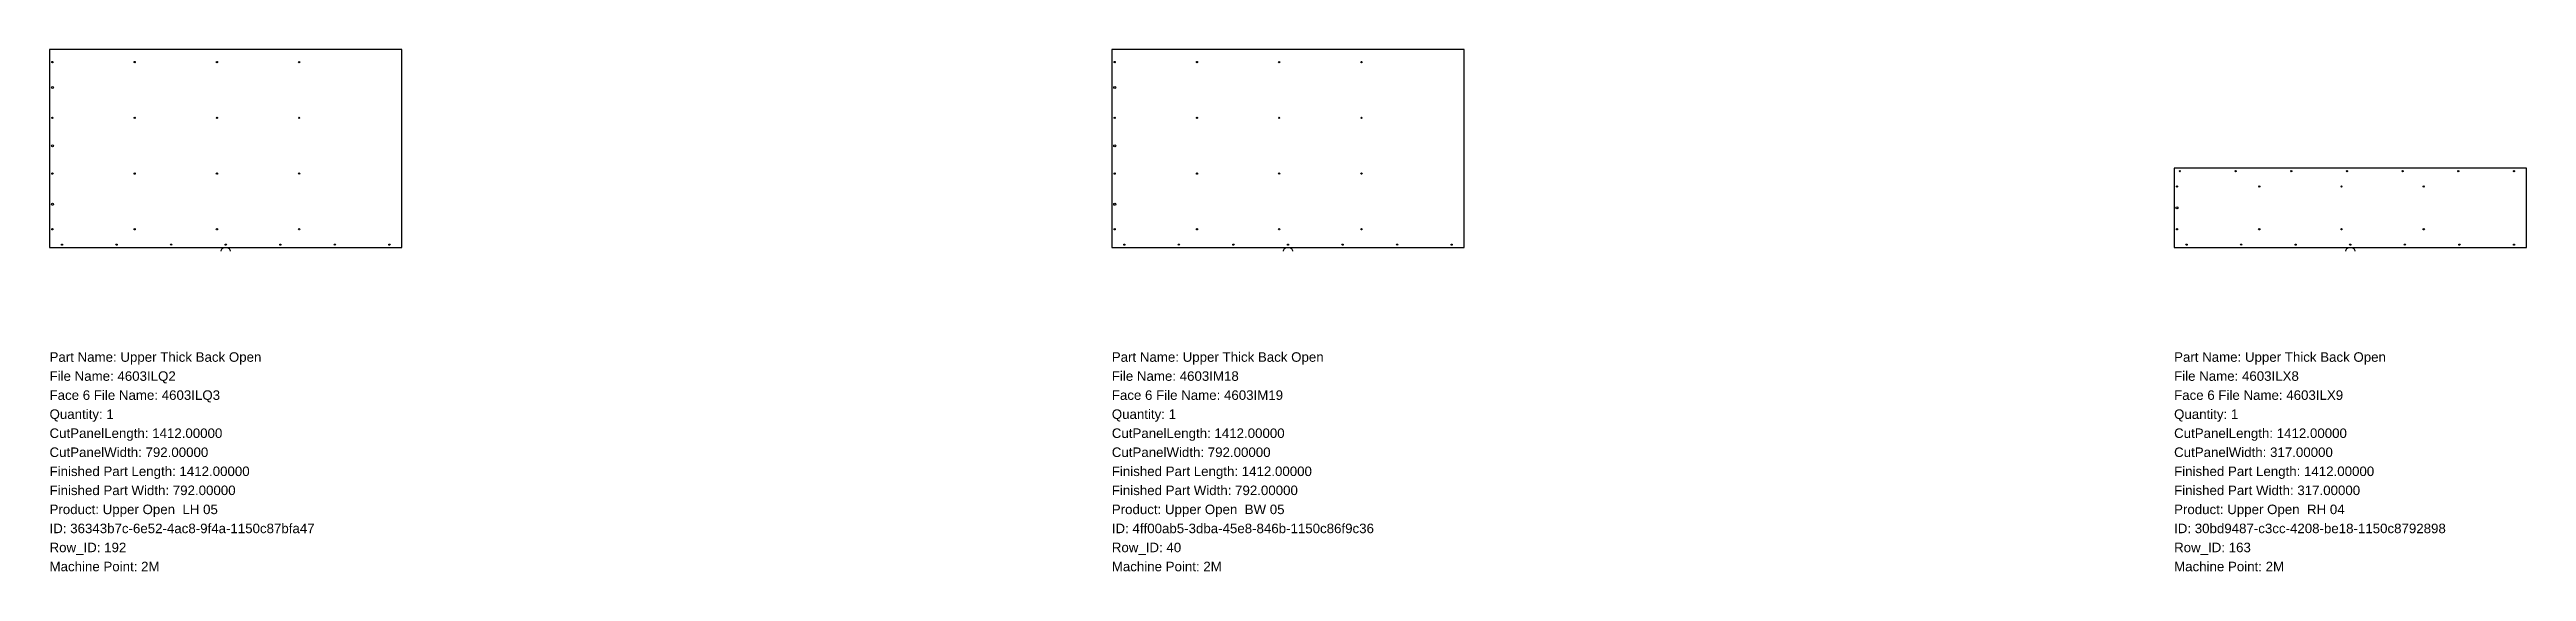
# Model space of a CAD drawing. Header units: inches. Extents: x 0 to 22696, y -1296 to 792.
# Drawn here: x 0 to 9926, y -1296 to 792 of the extents above; entities that cross this region are included whole.
import ezdxf

# ---------------------------------------------------------------- set-up
doc = ezdxf.new("R2010")
doc.units = ezdxf.units.IN
doc.header["$MEASUREMENT"] = 0
for name, color, linetype in [('BORDER_Z23P0RT1001', 7, 'Continuous'), ('NESTTEXT', 1, 'Continuous'), ('VBORE_Z12P0', 3, 'Continuous'), ('VBORE_Z19P0', 3, 'Continuous'), ('VBORE_Z23P0', 3, 'Continuous')]:
    doc.layers.add(name, color=color, linetype=linetype)
doc.styles.get("Standard").update_dxf_attribs({"font": 'arial.ttf'})

msp = doc.modelspace()

# ---------------------------------------------------------------- texts
at = {"layer": 'NESTTEXT', "color": 1}
for s, p in [('Part Name: Upper Thick Back Open', (0, -457.2)), ('File Name: 4603ILQ2', (0, -533.4)), ('Part Name: Upper Thick Back Open', (4256.8, -457.2)), ('File Name: 4603IM18', (4256.8, -533.4)), ('Part Name: Upper Thick Back Open', (8513.6, -457.2)), ('File Name: 4603ILX8', (8513.6, -533.4)), ('Face 6 File Name: 4603ILQ3', (0, -609.6)), ('Face 6 File Name: 4603IM19', (4256.8, -609.6)), ('Face 6 File Name: 4603ILX9', (8513.6, -609.6)), ('Quantity: 1', (0, -685.8)), ('Quantity: 1', (4256.8, -685.8)), ('Quantity: 1', (8513.6, -685.8)), ('CutPanelLength: 1412.00000', (0, -762)), ('CutPanelLength: 1412.00000', (4256.8, -762)), ('CutPanelLength: 1412.00000', (8513.6, -762)), ('CutPanelWidth: 792.00000', (0, -838.2)), ('Finished Part Length: 1412.00000', (0, -914.4)), ('CutPanelWidth: 792.00000', (4256.8, -838.2)), ('Finished Part Length: 1412.00000', (4256.8, -914.4)), ('CutPanelWidth: 317.00000', (8513.6, -838.2)), ('Finished Part Length: 1412.00000', (8513.6, -914.4)), ('Finished Part Width: 792.00000', (0, -990.6)), ('Finished Part Width: 792.00000', (4256.8, -990.6)), ('Finished Part Width: 317.00000', (8513.6, -990.6)), ('Product: Upper Open  LH 05', (0, -1066.8)), ('Product: Upper Open  BW 05', (4256.8, -1066.8)), ('Product: Upper Open  RH 04', (8513.6, -1066.8)), ('Row_ID: 192', (0, -1219.2)), ('ID: 36343b7c-6e52-4ac8-9f4a-1150c87bfa47', (0, -1143)), ('Row_ID: 40', (4256.8, -1219.2)), ('ID: 4ff00ab5-3dba-45e8-846b-1150c86f9c36', (4256.8, -1143)), ('Row_ID: 163', (8513.6, -1219.2)), ('ID: 30bd9487-c3cc-4208-be18-1150c8792898', (8513.6, -1143)), ('Machine Point: 2M', (0, -1295.4)), ('Machine Point: 2M', (4256.8, -1295.4)), ('Machine Point: 2M', (8513.6, -1295.4))]:
    msp.add_text(s, height=38.1, dxfattribs=at).set_placement(p)

# ---------------------------------------------------------------- linework, layer by layer
at = {"layer": 'BORDER_Z23P0RT1001', "color": 2}
for points in [[(687.8, -15, -0.414214), (702.8, 0), (1412, 0), (1412, 792), (0, 792), (0, 0), (709.2, 0, -0.414214), (724.2, -15)], [(4944.6, -15, -0.414214), (4959.6, 0), (5668.8, 0), (5668.8, 792), (4256.8, 792), (4256.8, 0), (4966, 0, -0.414214), (4981, -15)], [(9201.4, -15, -0.414214), (9216.4, 0), (9925.6, 0), (9925.6, 317), (8513.6, 317), (8513.6, 0), (9222.8, 0, -0.414214), (9237.8, -15)]]:
    msp.add_lwpolyline(points, format="xyb", dxfattribs=at)
at = {"layer": 'VBORE_Z12P0', "color": 3}
for centre in [(11.5, 640), (4268.3, 640), (11.5, 406.5), (4268.3, 406.5), (11.5, 173), (4268.3, 173), (8525.1, 158.5)]:
    msp.add_circle(centre, 4, dxfattribs=at)
at = {"layer": 'VBORE_Z19P0', "color": 3}
for centre in [(50, 11.5), (268.7, 11.5), (487.3, 11.5), (706, 11.5), (924.7, 11.5), (1143.3, 11.5), (1362, 11.5), (4306.8, 11.5), (4525.5, 11.5), (4744.1, 11.5), (4962.8, 11.5), (5181.5, 11.5), (5400.1, 11.5), (5618.8, 11.5), (8563.6, 11.5), (8782.3, 11.5), (9000.9, 11.5), (9219.6, 11.5), (9438.3, 11.5), (9656.9, 11.5), (9875.6, 11.5)]:
    msp.add_circle(centre, 2.5, dxfattribs=at)
at = {"layer": 'VBORE_Z23P0', "color": 3}
for centre in [(11.5, 742), (341.2, 742), (670.8, 742), (1000.5, 742), (4268.3, 742), (4598, 742), (4927.6, 742), (5257.3, 742), (11.5, 519), (341.2, 519), (670.8, 519), (1000.5, 519), (4268.3, 519), (4598, 519), (4927.6, 519), (5257.3, 519), (11.5, 296), (341.2, 296), (670.8, 296), (1000.5, 296), (4268.3, 296), (4598, 296), (4927.6, 296), (5257.3, 296), (8536.7, 305.5), (8759.9, 305.5), (8983, 305.5), (9206.2, 305.5), (9429.3, 305.5), (9652.5, 305.5), (9875.6, 305.5), (8525.1, 244), (8854.8, 244), (9184.4, 244), (9514.1, 244), (11.5, 73), (341.2, 73), (670.8, 73), (1000.5, 73), (4268.3, 73), (4598, 73), (4927.6, 73), (5257.3, 73), (8525.1, 73), (8854.8, 73), (9184.4, 73), (9514.1, 73)]:
    msp.add_circle(centre, 2.5, dxfattribs=at)

msp.set_redraw_order([(e.dxf.handle, doc.entitydb.next_handle()) for e in msp.query("TEXT MTEXT ATTDEF DIMENSION ARC_DIMENSION")])  # texts and dimensions are drawn at this point

doc.saveas('drawing.dxf')
